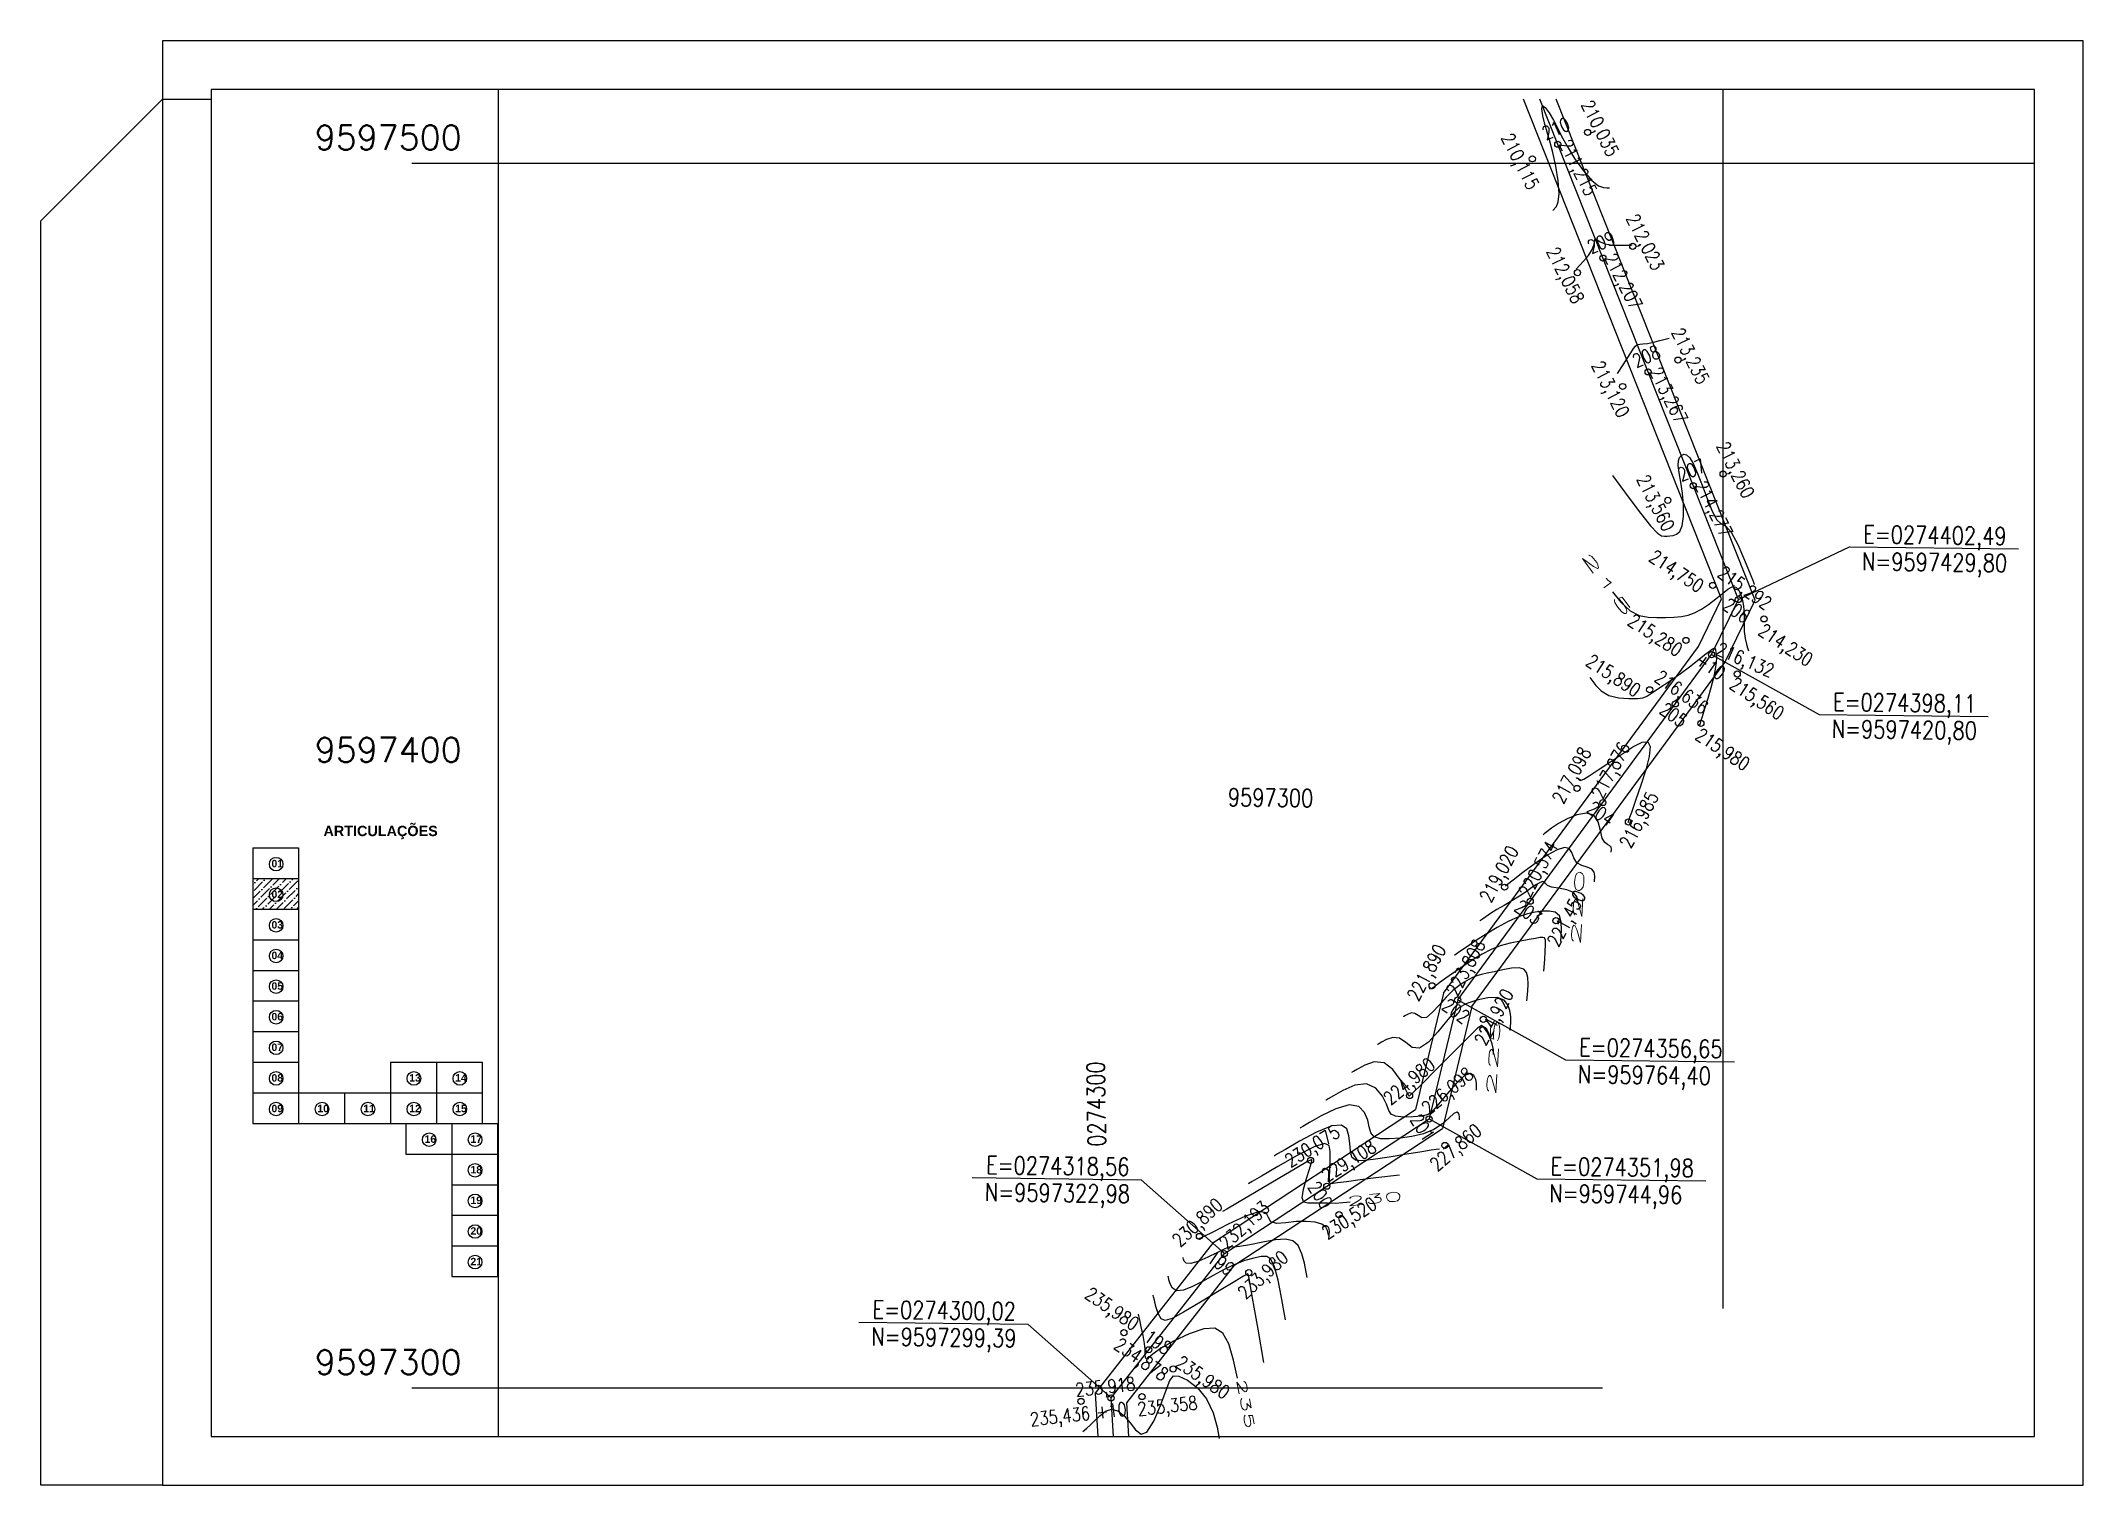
# Model space of a CAD drawing. Header units: millimetres. Extents: x 276147 to 291056, y 9594849 to 9609891.
# Drawn here: x 276149.7 to 276483.3, y 9609395.8 to 9609631.7 of the extents above; entities that cross this region are included whole.
import ezdxf
from ezdxf.enums import TextEntityAlignment as Align

# ---------------------------------------------------------------- set-up
doc = ezdxf.new("R2010")
doc.units = ezdxf.units.MM
doc.header["$LTSCALE"] = 10
doc.linetypes.add('CONTINUO', pattern=[0])
for name, color, linetype in [('2000-Top_malha_coord', 2, 'Continuous'), ('500-dim1', 6, 'Continuous'), ('Curvas mestras', 30, 'Continuous'), ('Curvas simples', 9, 'Continuous'), ('Curvas texto', 2, 'Continuous'), ('LINHA02', 8, 'Continuous'), ('TEXTO-PAPEL', 7, 'Continuous'), ('TEXTO02', 3, 'Continuous'), ('Top_malha_coord', 8, 'Continuous')]:
    doc.layers.add(name, color=color, linetype=linetype)
doc.styles.add('r80', font='romans.shx')
doc.styles.add('ROMANS', font='romans.shx', dxfattribs={"width": 0.8, "height": 4})
doc.styles.add('SIMPLEX', font='simplex', dxfattribs={"height": 0.2})
doc.styles.add('T7', font='arial.ttf')

msp = doc.modelspace()

# ---------------------------------------------------------------- texts
at = {"style": 'ROMANS', "width": 0.8}
for s, height, rotation, p in [('E=0274402,49', 2.9046, 359.2617, (276447.44, 9609552.57)), ('N=9597429,80', 2.9046, 359.2617, (276447.23, 9609548.16)), ('E=0274398,11', 2.9046, 359.2617, (276442.5, 9609525.2)), ('N=9597420,80', 2.9046, 359.2617, (276442.29, 9609520.8)), ('9597300', 2.905, 359.2617, (276343.65, 9609509.64)), ('E=0274356,65', 2.9046, 359.2617, (276401.04, 9609468.8)), ('0274300', 2.905, 90.836, (276320.78, 9609451.08)), ('N=959764,40', 2.9046, 359.2617, (276400.83, 9609464.4)), ('E=0274318,56', 2.9046, 359.2617, (276304.17, 9609449.56)), ('E=0274351,98', 2.9046, 359.2617, (276396.36, 9609449.36)), ('N=9597322,98', 2.9046, 359.2617, (276303.96, 9609445.15)), ('N=959744,96', 2.9046, 359.2617, (276396.16, 9609444.95)), ('E=0274300,02', 2.9046, 359.2617, (276285.63, 9609425.97)), ('N=9597299,39', 2.9046, 359.2617, (276285.42, 9609421.56))]:
    msp.add_text(s, height=height, rotation=rotation, dxfattribs=at).set_placement(p, align=Align.TOP_LEFT)
at = {"layer": '2000-Top_malha_coord', "style": 'r80'}
for s, p in [('9597500', (276194.5, 9609612.72)), ('9597400', (276194.5, 9609512.72)), ('9597300', (276194.5, 9609412.72))]:
    msp.add_text(s, height=4, dxfattribs=at).set_placement(p, align=Align.BOTTOM_LEFT)
at = {"layer": 'Curvas texto', "style": 'SIMPLEX'}
for s, rotation, width, p, p2 in [('215', 306.2806, 3.563357, (276401.15, 9609547.66, 215), (276408.68, 9609537.4, 215)), ('220', 86.7365, 3.299405, (276401.17, 9609483.8, 220), (276401.89, 9609496.51, 220)), ('225', 86.218, 3.299405, (276387.33, 9609459.28, 225), (276388.17, 9609471.98, 225)), ('230', 5.5901, 2.382758, (276363.08, 9609441.41, 230), (276372.23, 9609442.3, 230)), ('235', 281.1994, 2.16508, (276344.99, 9609413.05, 235), (276346.61, 9609404.86, 235))]:
    msp.add_text(s, height=1.5, rotation=rotation, dxfattribs=dict(at, width=width)).set_placement(p, p2, align=Align.FIT)
at = {"layer": 'TEXTO02', "style": 'ROMANS', "width": 0.8}
for s, rotation, p in [('210,035', 296.9826, (276403.18, 9609622.31)), ('210', 23.2572, (276394.7, 9609617.49)), ('210,115', 296.9826, (276390.14, 9609616.91)), ('211,215', 296.9826, (276399.61, 9609615.9)), ('209', 23.2572, (276402.08, 9609598.9)), ('212,023', 296.9826, (276410.56, 9609603.72)), ('212,058', 296.9826, (276397.52, 9609598.32)), ('212,207', 296.9826, (276406.99, 9609597.31)), ('213,235', 296.9826, (276417.94, 9609585.13)), ('208', 23.2572, (276409.46, 9609580.31)), ('213,120', 296.9826, (276404.89, 9609579.73)), ('213,267', 296.9826, (276414.37, 9609578.72)), ('207', 23.2572, (276416.83, 9609561.72)), ('213,260', 296.9826, (276425.31, 9609566.54)), ('213,560', 296.9826, (276412.27, 9609561.14)), ('214,277', 296.9826, (276421.74, 9609560.14)), ('214,750', 326.3957, (276413.44, 9609548.75)), ('215,292', 324.6363, (276424.69, 9609546.14)), ('206', 324.6363, (276425.5, 9609540.89)), ('215,280', 326.3957, (276409.96, 9609538.31)), ('216,132', 336.7791, (276424.05, 9609533.58)), ('214,230', 326.3957, (276431.27, 9609536.7)), ('215,890', 326.3957, (276403.14, 9609531.7)), ('+10', 324.6363, (276421.12, 9609531.89)), ('216,636', 324.6363, (276414.39, 9609529.09)), ('215,560', 326.3957, (276426.57, 9609527.95)), ('205', 324.6363, (276415.2, 9609523.84)), ('217,876', 61.6095, (276402.85, 9609508.79)), ('215,980', 326.3957, (276420.97, 9609519.65)), ('217,098', 61.6095, (276396.46, 9609507.96)), ('204', 324.6363, (276403.35, 9609507.72)), ('216,985', 61.6095, (276407.47, 9609500.69)), ('219,020', 61.6095, (276384.62, 9609491.85)), ('220,574', 61.6095, (276391, 9609492.67)), ('203', 324.6363, (276391.5, 9609491.61)), ('221,450', 61.6095, (276395.63, 9609484.58)), ('221,890', 61.6095, (276372.77, 9609475.74)), ('223,808', 61.6095, (276379.16, 9609476.56)), ('224,920', 61.6095, (276383.78, 9609468.46)), ('202', 324.6363, (276379.66, 9609475.49)), ('224,980', 40.2078, (276368.78, 9609459.46)), ('226,098', 40.2078, (276375.02, 9609457.89)), ('230,075', 32.3329, (276352.66, 9609449.49)), ('201', 303.2346, (276375.1, 9609456.72)), ('227,860', 40.2078, (276376.38, 9609448.67)), ('229,108', 32.3329, (276358.63, 9609447.09)), ('200', 303.2346, (276358.39, 9609445.73)), ('230,890', 42.7741, (276334.3, 9609436.22)), ('232,193', 42.7741, (276341.95, 9609435.79)), ('230,520', 32.3329, (276358.71, 9609437.76)), ('199', 325.224, (276341.24, 9609434.28)), ('233,980', 42.7741, (276345, 9609427.64)), ('235,980', 325.3437, (276321.31, 9609428.35)), ('198', 325.224, (276330.95, 9609421.36)), ('234,878', 325.224, (276326.1, 9609420.08)), ('235,980', 325.3437, (276336.12, 9609417.16)), ('235,918', 6.1801, (276318.6, 9609412.46)), ('235,358', 6.2998, (276328.74, 9609409.32)), ('235,436', 6.1801, (276311.2, 9609407.65)), ('+10', 6.1801, (276322.01, 9609408.85))]:
    msp.add_text(s, height=2.207, rotation=rotation, dxfattribs=at).set_placement(p, align=Align.TOP_LEFT)
at = {"layer": 'Top_malha_coord', "color": 7, "attachment_point": 1, "style": 'T7'}
for s, insert, char_height in [('{\\fArial|b1|i0|c0|p34;ARTICULAÇÕES}', (276195.91, 9609503.51), 1.6821), ('{\\fArial|b1|i0|c0|p34;01}', (276187.42, 9609497.95), 1.2169), ('{\\fArial|b1|i0|c0|p34;02}', (276187.42, 9609492.95), 1.2169), ('{\\fArial|b1|i0|c0|p34;03}', (276187.42, 9609487.95), 1.2169), ('{\\fArial|b1|i0|c0|p34;04}', (276187.42, 9609482.95), 1.2169), ('{\\fArial|b1|i0|c0|p34;05}', (276187.42, 9609477.95), 1.2169), ('{\\fArial|b1|i0|c0|p34;06}', (276187.42, 9609472.95), 1.2169), ('{\\fArial|b1|i0|c0|p34;07}', (276187.42, 9609467.95), 1.2169), ('{\\fArial|b1|i0|c0|p34;08}', (276187.42, 9609462.95), 1.2169), ('{\\fArial|b1|i0|c0|p34;13}', (276209.92, 9609462.95), 1.2169), ('{\\fArial|b1|i0|c0|p34;14}', (276217.42, 9609462.95), 1.2169), ('{\\fArial|b1|i0|c0|p34;09}', (276187.42, 9609457.95), 1.2169), ('{\\fArial|b1|i0|c0|p34;10}', (276194.92, 9609457.95), 1.2169), ('{\\fArial|b1|i0|c0|p34;11}', (276202.42, 9609457.95), 1.2169), ('{\\fArial|b1|i0|c0|p34;12}', (276209.92, 9609457.95), 1.2169), ('{\\fArial|b1|i0|c0|p34;15}', (276217.42, 9609457.95), 1.2169), ('{\\fArial|b1|i0|c0|p34;16}', (276212.42, 9609452.95), 1.2169), ('{\\fArial|b1|i0|c0|p34;17}', (276219.92, 9609452.95), 1.2169), ('{\\fArial|b1|i0|c0|p34;18}', (276219.92, 9609447.95), 1.2169), ('{\\fArial|b1|i0|c0|p34;19}', (276219.92, 9609442.95), 1.2169), ('{\\fArial|b1|i0|c0|p34;20}', (276219.92, 9609437.95), 1.2169), ('{\\fArial|b1|i0|c0|p34;21}', (276219.92, 9609432.95), 1.2169)]:
    msp.add_mtext_dynamic_manual_height_columns(s, width=9.0598, gutter_width=12.5, heights=[0], dxfattribs=dict(at, insert=insert, char_height=char_height))

# ---------------------------------------------------------------- hatches: boundary and pattern name
at = {"layer": 'Top_malha_coord'}
h = msp.add_hatch(dxfattribs=at)
h.set_pattern_fill('ANSI36', color=8, scale=0.25)
h.set_pattern_definition([(45, (15662.7059, 10875.3507), (0.420949505675, 1.54348152081), [1.984375, -0.396875, 0, -0.396875])])
h.paths.add_polyline_path([(276191.85, 9609494.9), (276184.35, 9609494.9), (276184.35, 9609489.9), (276191.85, 9609489.9)])
h.paths.add_polyline_path([(276187.07, 9609492.25, -1), (276189.29, 9609492.25, -1)], flags=0)
h.paths.add_polyline_path([(276187.04, 9609491.06), (276189.54, 9609491.06), (276189.54, 9609493.57), (276187.04, 9609493.57)], flags=24)

# ---------------------------------------------------------------- linework, layer by layer
at = {"layer": '500-dim1', "ltscale": 0.1}
for points in [[(276169.6, 9609395.83), (276483.32, 9609395.83), (276483.32, 9609631.71), (276169.6, 9609631.71)], [(276177.55, 9609403.77), (276475.38, 9609403.77), (276475.38, 9609623.77), (276177.55, 9609623.77)]]:
    msp.add_lwpolyline(points, close=True, dxfattribs=at)
msp.add_lwpolyline([(276169.6, 9609395.83), (276149.75, 9609395.83), (276149.75, 9609602.32), (276169.6, 9609622.18), (276177.55, 9609622.18)], dxfattribs=at)
at = {"layer": 'Curvas mestras', "linetype": 'CONTINUO'}
for points in [[(276406.45, 9609541.7, 215), (276407.83, 9609540.05, 215), (276409.35, 9609538.64, 215), (276410.82, 9609537.86, 215), (276412.26, 9609537.57, 215), (276413.67, 9609537.53, 215), (276415.08, 9609537.53, 215), (276416.45, 9609537.57, 215), (276417.71, 9609537.68, 215), (276418.83, 9609537.91, 215), (276419.87, 9609538.3, 215), (276420.96, 9609538.89, 215), (276422.13, 9609539.68, 215), (276423.32, 9609540.59, 215), (276424.4, 9609541.46, 215), (276425.28, 9609542.17, 215), (276425.99, 9609542.56, 215), (276426.59, 9609542.49, 215), (276427.12, 9609541.86, 215), (276427.56, 9609540.79, 215), (276427.84, 9609539.46, 215), (276427.93, 9609538.01, 215), (276427.93, 9609536.58, 215), (276427.96, 9609535.24, 215), (276428.1, 9609534.1, 215), (276428.31, 9609533.2, 215), (276428.5, 9609532.57, 215), (276428.61, 9609532.24, 215), (276428.65, 9609532.11, 215), (276428.66, 9609532.1, 215)], [(276400.82, 9609490.91, 220), (276400.66, 9609491.84, 220), (276400.09, 9609492.63, 220), (276398.97, 9609493.08, 220), (276397.64, 9609493.3, 220), (276396.49, 9609493.48, 220), (276395.83, 9609493.77, 220), (276395.53, 9609494.09, 220), (276395.34, 9609494.33, 220), (276395.05, 9609494.39, 220), (276394.62, 9609494.26, 220), (276394.02, 9609493.93, 220), (276393.26, 9609493.41, 220), (276392.33, 9609492.75, 220), (276391.24, 9609492.02, 220), (276390.01, 9609491.26, 220), (276388.74, 9609490.52, 220), (276387.55, 9609489.82, 220), (276386.54, 9609489.18, 220), (276385.74, 9609488.66, 220), (276385.2, 9609488.28, 220), (276384.9, 9609488.07, 220), (276384.8, 9609488, 220), (276384.78, 9609487.99, 220)], [(276387.04, 9609466.16, 225), (276387, 9609466.93, 225), (276386.81, 9609467.88, 225), (276386.41, 9609468.94, 225), (276385.91, 9609469.93, 225), (276385.44, 9609470.65, 225), (276385.05, 9609470.89, 225), (276384.36, 9609470.42, 225), (276382.92, 9609468.99, 225), (276380.48, 9609466.53, 225), (276377.64, 9609463.69, 225), (276375.23, 9609461.28, 225), (276373.87, 9609459.94, 225), (276373.35, 9609459.45, 225), (276373.25, 9609459.38, 225), (276373.21, 9609459.43, 225), (276373.04, 9609459.75, 225), (276372.6, 9609460.59, 225), (276371.77, 9609462.07, 225), (276370.59, 9609463.69, 225), (276369.14, 9609464.8, 225), (276367.53, 9609464.94, 225), (276365.98, 9609464.44, 225), (276364.79, 9609463.79, 225), (276364.13, 9609463.4, 225), (276363.89, 9609463.25, 225), (276363.85, 9609463.23, 225)], [(276363.58, 9609442.02, 230), (276362.41, 9609441.92, 230), (276361.13, 9609441.85, 230), (276359.88, 9609441.86, 230), (276358.71, 9609441.9, 230), (276357.63, 9609441.9, 230), (276356.7, 9609441.86, 230), (276356.03, 9609442.03, 230), (276355.77, 9609442.74, 230), (276355.98, 9609444.16, 230), (276356.46, 9609445.9, 230), (276356.95, 9609447.44, 230), (276357.24, 9609448.37, 230), (276357.35, 9609448.8, 230), (276357.36, 9609448.96, 230), (276357.26, 9609448.98, 230), (276356.62, 9609448.66, 230), (276354.9, 9609447.67, 230), (276351.84, 9609445.87, 230), (276348.24, 9609443.74, 230), (276345.18, 9609441.93, 230), (276343.47, 9609440.92, 230), (276342.84, 9609440.55, 230), (276342.75, 9609440.5, 230)], [(276345.21, 9609413.32, 235), (276344.57, 9609416.26, 235), (276343.77, 9609418.92, 235), (276342.8, 9609420.66, 235), (276341.5, 9609421.44, 235), (276339.69, 9609421.35, 235), (276337.29, 9609420.54, 235), (276334.75, 9609419.34, 235), (276332.64, 9609418.13, 235), (276331.36, 9609417.23, 235), (276330.74, 9609416.67, 235), (276330.48, 9609416.42, 235), (276330.31, 9609416.46, 235), (276330.18, 9609416.69, 235), (276330.11, 9609417.04, 235), (276330.11, 9609417.45, 235), (276330.11, 9609418.04, 235), (276330.01, 9609418.95, 235), (276329.78, 9609420.25, 235), (276329.49, 9609421.67, 235), (276329.23, 9609422.83, 235), (276329.08, 9609423.48, 235), (276329.03, 9609423.72, 235), (276329.02, 9609423.75, 235)]]:
    msp.add_polyline3d(points, dxfattribs=at)
at = {"layer": 'Curvas simples', "linetype": 'CONTINUO'}
for points in [[(276396.72, 9609603.98, 211), (276397.28, 9609604.64, 211), (276397.59, 9609605.41, 211), (276397.72, 9609606.78, 211), (276397.57, 9609608.83, 211), (276397.19, 9609611.22, 211), (276396.71, 9609613.5, 211), (276396.23, 9609615.31, 211), (276395.78, 9609616.77, 211), (276395.38, 9609618.12, 211), (276395.05, 9609619.48, 211), (276394.9, 9609620.6, 211), (276395.02, 9609621.13, 211), (276395.47, 9609620.83, 211), (276396.13, 9609619.93, 211), (276396.83, 9609618.73, 211), (276397.45, 9609617.5, 211), (276398.12, 9609616.14, 211), (276399.02, 9609614.5, 211), (276400.26, 9609612.51, 211), (276401.69, 9609610.5, 211), (276403.06, 9609608.91, 211), (276404.17, 9609608.04, 211), (276405, 9609607.74, 211), (276405.55, 9609607.71, 211), (276405.84, 9609607.72, 211), (276405.95, 9609607.72, 211), (276405.96, 9609607.72, 211)], [(276400.51, 9609594.41, 212), (276401.73, 9609595.71, 212), (276402.51, 9609596.66, 212), (276403.14, 9609597.65, 212), (276403.44, 9609598.51, 212), (276403.54, 9609599.14, 212), (276403.63, 9609599.41, 212), (276403.88, 9609599.28, 212), (276404.41, 9609598.91, 212), (276405.27, 9609598.54, 212), (276406.47, 9609598.35, 212), (276407.77, 9609598.32, 212), (276408.84, 9609598.34, 212), (276409.43, 9609598.36, 212), (276409.64, 9609598.37, 212), (276409.67, 9609598.37, 212)], [(276407.28, 9609577.36, 213), (276408.2, 9609578.82, 213), (276408.83, 9609579.83, 213), (276409.42, 9609580.76, 213), (276409.86, 9609581.45, 213), (276410.19, 9609581.87, 213), (276410.51, 9609582.1, 213), (276410.89, 9609582.17, 213), (276411.42, 9609582.2, 213), (276412.17, 9609582.28, 213), (276413.16, 9609582.48, 213), (276414.2, 9609582.75, 213), (276415.04, 9609582.98, 213), (276415.51, 9609583.12, 213), (276415.68, 9609583.16, 213), (276415.71, 9609583.17, 213)], [(276406.46, 9609560.74, 214), (276409.18, 9609557, 214), (276411, 9609554.56, 214), (276412.66, 9609552.48, 214), (276413.78, 9609551.31, 214), (276414.46, 9609550.89, 214), (276414.93, 9609550.83, 214), (276415.37, 9609550.83, 214), (276415.83, 9609550.86, 214), (276416.35, 9609550.94, 214), (276416.91, 9609551.13, 214), (276417.44, 9609551.59, 214), (276417.84, 9609552.51, 214), (276418.03, 9609554.01, 214), (276418.03, 9609555.88, 214), (276417.87, 9609557.83, 214), (276417.61, 9609559.62, 214), (276417.35, 9609561.15, 214), (276417.19, 9609562.34, 214), (276417.22, 9609563.16, 214), (276417.41, 9609563.68, 214), (276417.72, 9609564.01, 214), (276418.1, 9609564.2, 214), (276418.55, 9609564.12, 214), (276419.08, 9609563.63, 214), (276419.67, 9609562.59, 214), (276420.34, 9609561.05, 214), (276421.08, 9609559.13, 214), (276421.9, 9609556.95, 214), (276422.73, 9609554.92, 214), (276423.51, 9609553.47, 214), (276424.22, 9609552.84, 214), (276424.95, 9609552.44, 214), (276425.83, 9609551.48, 214), (276426.91, 9609549.44, 214), (276428.02, 9609546.89, 214), (276428.91, 9609544.68, 214), (276429.4, 9609543.44, 214), (276429.58, 9609542.98, 214), (276429.61, 9609542.92, 214)], [(276402.73, 9609527.73, 216), (276403.72, 9609526.4, 216), (276404.62, 9609525.54, 216), (276405.87, 9609524.81, 216), (276407.47, 9609524.4, 216), (276409.13, 9609524.28, 216), (276410.52, 9609524.32, 216), (276411.39, 9609524.42, 216), (276411.86, 9609524.56, 216), (276412.16, 9609524.74, 216), (276412.48, 9609524.95, 216), (276412.96, 9609525.26, 216), (276413.69, 9609525.75, 216), (276414.77, 9609526.46, 216), (276416.09, 9609527.36, 216), (276417.54, 9609528.39, 216), (276419, 9609529.48, 216), (276420.34, 9609530.53, 216), (276421.46, 9609531.41, 216), (276422.27, 9609532.05, 216), (276422.79, 9609532.42, 216), (276423.08, 9609532.54, 216), (276423.22, 9609532.45, 216), (276423.27, 9609532.2, 216), (276423.31, 9609531.86, 216), (276423.37, 9609531.47, 216), (276423.42, 9609530.96, 216), (276423.38, 9609530.19, 216), (276423.22, 9609529.09, 216), (276422.93, 9609527.69, 216), (276422.52, 9609526.05, 216), (276422.01, 9609524.28, 216), (276421.49, 9609522.61, 216), (276421.08, 9609521.3, 216), (276420.84, 9609520.56, 216), (276420.75, 9609520.23, 216), (276420.72, 9609520.12, 216), (276420.7, 9609520.06, 216), (276420.68, 9609520, 216), (276420.67, 9609519.96, 216), (276420.66, 9609519.94, 216), (276420.66, 9609519.93, 216), (276420.66, 9609519.93, 216)], [(276400.86, 9609511.22, 217), (276400.95, 9609511.1, 217), (276401.03, 9609511.03, 217), (276401.14, 9609510.96, 217), (276401.32, 9609510.95, 217), (276401.75, 9609511.14, 217), (276402.64, 9609511.66, 217), (276404.13, 9609512.63, 217), (276406, 9609513.89, 217), (276407.97, 9609515.22, 217), (276409.79, 9609516.4, 217), (276411.27, 9609517.16, 217), (276412.24, 9609517.24, 217), (276412.6, 9609516.44, 217), (276412.44, 9609514.85, 217), (276411.88, 9609512.67, 217), (276411.08, 9609510.13, 217), (276410.22, 9609507.64, 217), (276409.53, 9609505.69, 217), (276409.14, 9609504.6, 217), (276409, 9609504.18, 217), (276408.98, 9609504.1, 217), (276408.99, 9609504.09, 217), (276409, 9609504.08, 217), (276409, 9609504.08, 217), (276409, 9609504.08, 217), (276409.01, 9609504.07, 217), (276409.01, 9609504.07, 217), (276409.01, 9609504.07, 217), (276409.01, 9609504.07, 217), (276409.01, 9609504.07, 217)], [(276406.25, 9609499.21, 218), (276406.28, 9609499.69, 218), (276406.22, 9609500, 218), (276406.03, 9609500.26, 218), (276405.65, 9609500.45, 218), (276405.2, 9609500.77, 218), (276404.79, 9609501.49, 218), (276404.5, 9609502.76, 218), (276404.13, 9609504.18, 218), (276403.41, 9609505.26, 218), (276402.19, 9609505.59, 218), (276400.63, 9609505.3, 218), (276399.03, 9609504.65, 218), (276397.62, 9609503.86, 218), (276396.49, 9609503.1, 218), (276395.71, 9609502.51, 218), (276395.29, 9609502.18, 218), (276395.14, 9609502.06, 218), (276395.11, 9609502.04, 218)], [(276403.5, 9609494.35, 219), (276403.55, 9609495.3, 219), (276403.44, 9609495.92, 219), (276403.06, 9609496.45, 219), (276402.31, 9609496.77, 219), (276401.42, 9609497.04, 219), (276400.64, 9609497.49, 219), (276400.16, 9609498.26, 219), (276399.83, 9609499.13, 219), (276399.38, 9609499.79, 219), (276398.59, 9609499.97, 219), (276397.41, 9609499.61, 219), (276395.8, 9609498.73, 219), (276393.82, 9609497.37, 219), (276391.81, 9609495.88, 219), (276390.21, 9609494.64, 219), (276389.32, 9609493.95, 219), (276389, 9609493.7, 219), (276388.95, 9609493.66, 219)], [(276397.99, 9609484.63, 221), (276398.12, 9609486.52, 221), (276398.08, 9609487.76, 221), (276397.77, 9609488.81, 221), (276397.09, 9609489.4, 221), (276396.13, 9609489.59, 221), (276395.01, 9609489.55, 221), (276393.83, 9609489.41, 221), (276392.55, 9609489.13, 221), (276391.09, 9609488.63, 221), (276389.42, 9609487.87, 221), (276387.62, 9609486.91, 221), (276385.79, 9609485.82, 221), (276384.06, 9609484.71, 221), (276382.58, 9609483.71, 221), (276381.49, 9609482.96, 221), (276380.9, 9609482.55, 221), (276380.69, 9609482.4, 221), (276380.66, 9609482.37, 221)], [(276395.24, 9609479.77, 222), (276395.39, 9609481.7, 222), (276395.48, 9609482.98, 222), (276395.52, 9609484.12, 222), (276395.49, 9609484.84, 222), (276395.35, 9609485.19, 222), (276395.07, 9609485.29, 222), (276394.6, 9609485.26, 222), (276393.89, 9609485.13, 222), (276392.83, 9609484.93, 222), (276391.4, 9609484.67, 222), (276389.76, 9609484.33, 222), (276388.12, 9609483.89, 222), (276386.63, 9609483.32, 222), (276385.17, 9609482.57, 222), (276383.55, 9609481.57, 222), (276381.67, 9609480.33, 222), (276379.8, 9609479.03, 222), (276378.3, 9609477.96, 222), (276377.42, 9609477.29, 222), (276377.03, 9609476.97, 222), (276376.89, 9609476.87, 222), (276376.82, 9609476.86, 222), (276376.76, 9609476.89, 222), (276376.7, 9609476.93, 222), (276376.65, 9609476.94, 222), (276376.59, 9609476.92, 222), (276376.55, 9609476.9, 222), (276376.53, 9609476.88, 222), (276376.52, 9609476.88, 222), (276376.52, 9609476.88, 222)], [(276392.48, 9609474.92, 223), (276392.6, 9609476.52, 223), (276392.65, 9609477.64, 223), (276392.61, 9609478.72, 223), (276392.43, 9609479.56, 223), (276391.99, 9609480.1, 223), (276391.19, 9609480.33, 223), (276389.96, 9609480.25, 223), (276388.52, 9609479.98, 223), (276387.12, 9609479.66, 223), (276385.96, 9609479.42, 223), (276385.04, 9609479.22, 223), (276384.28, 9609479.02, 223), (276383.61, 9609478.76, 223), (276382.96, 9609478.42, 223), (276382.23, 9609477.98, 223), (276381.37, 9609477.39, 223), (276380.38, 9609476.6, 223), (276379.29, 9609475.55, 223), (276378.14, 9609474.24, 223), (276377.02, 9609473, 223), (276376.05, 9609472.22, 223), (276375.32, 9609472.15, 223), (276374.73, 9609472.51, 223), (276374.19, 9609472.88, 223), (276373.61, 9609472.94, 223), (276373.06, 9609472.76, 223), (276372.63, 9609472.53, 223), (276372.39, 9609472.39, 223), (276372.31, 9609472.34, 223), (276372.3, 9609472.33, 223)], [(276389.73, 9609470.06, 224), (276389.82, 9609471.34, 224), (276389.82, 9609472.29, 224), (276389.7, 9609473.32, 224), (276389.38, 9609474.28, 224), (276388.73, 9609475.04, 224), (276387.65, 9609475.45, 224), (276386.07, 9609475.41, 224), (276384.29, 9609475.03, 224), (276382.66, 9609474.47, 224), (276381.43, 9609473.81, 224), (276380.41, 9609472.92, 224), (276379.32, 9609471.62, 224), (276377.93, 9609469.86, 224), (276376.39, 9609468.17, 224), (276374.93, 9609467.18, 224), (276373.73, 9609467.33, 224), (276372.69, 9609468.12, 224), (276371.67, 9609468.84, 224), (276370.57, 9609468.94, 224), (276369.52, 9609468.6, 224), (276368.71, 9609468.16, 224), (276368.26, 9609467.89, 224), (276368.1, 9609467.79, 224), (276368.08, 9609467.78, 224)], [(276384.22, 9609460.34, 226), (276384.26, 9609460.97, 226), (276384.24, 9609461.47, 226), (276384.11, 9609462.09, 226), (276383.82, 9609462.73, 226), (276383.25, 9609463.07, 226), (276382.3, 9609462.72, 226), (276380.92, 9609461.45, 226), (276379.38, 9609459.69, 226), (276378.03, 9609458.04, 226), (276377.1, 9609456.96, 226), (276376.33, 9609456.38, 226), (276375.34, 9609456.1, 226), (276373.91, 9609455.96, 226), (276372.33, 9609455.94, 226), (276371.02, 9609456.08, 226), (276370.29, 9609456.41, 226), (276369.91, 9609457.03, 226), (276369.54, 9609458.03, 226), (276368.86, 9609459.38, 226), (276367.8, 9609460.68, 226), (276366.29, 9609461.38, 226), (276364.39, 9609461.13, 226), (276362.43, 9609460.3, 226), (276360.86, 9609459.41, 226), (276360, 9609458.9, 226), (276359.68, 9609458.71, 226), (276359.63, 9609458.69, 226)], [(276381.46, 9609455.48, 227), (276381.48, 9609455.77, 227), (276381.47, 9609456, 227), (276381.42, 9609456.29, 227), (276381.28, 9609456.58, 227), (276381, 9609456.72, 227), (276380.51, 9609456.5, 227), (276379.75, 9609455.8, 227), (276378.69, 9609454.83, 227), (276377.29, 9609453.89, 227), (276375.56, 9609453.2, 227), (276373.66, 9609452.76, 227), (276371.75, 9609452.49, 227), (276369.99, 9609452.36, 227), (276368.54, 9609452.41, 227), (276367.52, 9609452.73, 227), (276366.98, 9609453.38, 227), (276366.73, 9609454.32, 227), (276366.47, 9609455.46, 227), (276365.96, 9609456.7, 227), (276365, 9609457.66, 227), (276363.45, 9609457.95, 227), (276361.25, 9609457.31, 227), (276358.88, 9609456.16, 227), (276356.94, 9609455.04, 227), (276355.87, 9609454.41, 227), (276355.47, 9609454.17, 227), (276355.41, 9609454.14, 227)], [(276378.18, 9609450.71, 228), (276377.64, 9609450.64, 228), (276376.86, 9609450.52, 228), (276375.31, 9609450.27, 228), (276372.84, 9609449.86, 228), (276369.96, 9609449.39, 228), (276367.35, 9609448.99, 228), (276365.53, 9609448.78, 228), (276364.45, 9609448.88, 228), (276363.88, 9609449.39, 228), (276363.64, 9609450.35, 228), (276363.54, 9609451.6, 228), (276363.41, 9609452.9, 228), (276363.05, 9609454.01, 228), (276362.21, 9609454.64, 228), (276360.6, 9609454.52, 228), (276358.11, 9609453.5, 228), (276355.33, 9609452.02, 228), (276353.02, 9609450.67, 228), (276351.73, 9609449.91, 228), (276351.26, 9609449.63, 228), (276351.19, 9609449.59, 228)], [(276371.67, 9609446.46, 229), (276367.82, 9609445.99, 229), (276365.25, 9609445.68, 229), (276362.98, 9609445.39, 229), (276361.56, 9609445.21, 229), (276360.84, 9609445.11, 229), (276360.52, 9609445.06, 229), (276360.35, 9609445.08, 229), (276360.26, 9609445.33, 229), (276360.25, 9609446.04, 229), (276360.3, 9609447.32, 229), (276360.36, 9609448.89, 229), (276360.34, 9609450.34, 229), (276360.15, 9609451.32, 229), (276359.41, 9609451.63, 229), (276357.75, 9609451.1, 229), (276354.97, 9609449.69, 229), (276351.79, 9609447.88, 229), (276349.1, 9609446.3, 229), (276347.6, 9609445.42, 229), (276347.05, 9609445.09, 229), (276346.97, 9609445.04, 229)], [(276360.08, 9609436.67, 231), (276359.92, 9609437.43, 231), (276359.62, 9609437.95, 231), (276358.97, 9609438.43, 231), (276357.87, 9609438.76, 231), (276356.42, 9609438.91, 231), (276354.77, 9609438.87, 231), (276353.09, 9609438.69, 231), (276351.64, 9609438.58, 231), (276350.66, 9609438.83, 231), (276350.28, 9609439.55, 231), (276349.9, 9609440.31, 231), (276348.81, 9609440.5, 231), (276346.53, 9609439.74, 231), (276343.69, 9609438.43, 231), (276341.19, 9609437.17, 231), (276339.7, 9609436.41, 231), (276339.05, 9609436.09, 231), (276338.86, 9609436.01, 231), (276338.78, 9609436.02, 231), (276338.75, 9609436.05, 231), (276338.73, 9609436.08, 231), (276338.73, 9609436.1, 231), (276338.73, 9609436.11, 231), (276338.73, 9609436.11, 231)], [(276356.56, 9609429.74, 232), (276356.13, 9609432.08, 232), (276355.72, 9609433.63, 232), (276355.11, 9609434.96, 232), (276354.25, 9609435.75, 232), (276353.05, 9609436.01, 232), (276351.41, 9609435.89, 232), (276349.33, 9609435.53, 232), (276347.2, 9609435.1, 232), (276345.51, 9609434.78, 232), (276344.6, 9609434.69, 232), (276344.22, 9609434.74, 232), (276344, 9609434.76, 232), (276343.6, 9609434.62, 232), (276342.89, 9609434.29, 232), (276341.82, 9609433.77, 232), (276340.38, 9609433.08, 232), (276338.86, 9609432.43, 232), (276337.59, 9609432.04, 232), (276336.83, 9609432.08, 232), (276336.48, 9609432.39, 232), (276336.37, 9609432.73, 232), (276336.32, 9609432.93, 232), (276336.3, 9609433.01, 232), (276336.3, 9609433.02, 232)], [(276349.52, 9609415.88, 234), (276348.56, 9609421.32, 234), (276347.94, 9609424.89, 234), (276347.4, 9609427.92, 234), (276347.09, 9609429.62, 234), (276346.95, 9609430.25, 234), (276346.89, 9609430.34, 234), (276346.76, 9609430.27, 234), (276346.19, 9609429.93, 234), (276344.74, 9609429.06, 234), (276342.19, 9609427.54, 234), (276339.14, 9609425.72, 234), (276336.38, 9609424.09, 234), (276334.51, 9609423.05, 234), (276333.4, 9609422.69, 234), (276332.73, 9609422.99, 234), (276332.24, 9609423.88, 234), (276331.87, 9609425.03, 234), (276331.63, 9609426.03, 234), (276331.5, 9609426.6, 234), (276331.45, 9609426.81, 234), (276331.45, 9609426.84, 234)], [(276353.04, 9609422.81, 233), (276352.34, 9609426.73, 233), (276351.82, 9609429.3, 233), (276351.25, 9609431.5, 233), (276350.67, 9609432.74, 233), (276349.99, 9609433.18, 233), (276349.09, 9609433.15, 233), (276347.87, 9609432.91, 233), (276346.39, 9609432.5, 233), (276344.74, 9609431.87, 233), (276343, 9609431.03, 233), (276341.23, 9609430.07, 233), (276339.49, 9609429.1, 233), (276337.84, 9609428.25, 233), (276336.4, 9609427.69, 233), (276335.28, 9609427.57, 233), (276334.57, 9609428, 233), (276334.18, 9609428.71, 233), (276334, 9609429.38, 233), (276333.91, 9609429.77, 233), (276333.88, 9609429.91, 233), (276333.87, 9609429.93, 233)], [(276319.94, 9609404.57, 236), (276320.61, 9609405.14, 236), (276321.16, 9609405.64, 236), (276321.87, 9609406.33, 236), (276322.7, 9609407.17, 236), (276323.64, 9609407.9, 236), (276324.64, 9609408.23, 236), (276325.68, 9609407.95, 236), (276326.71, 9609407.15, 236), (276327.67, 9609406.03, 236), (276328.56, 9609404.85, 236), (276329.44, 9609404.14, 236), (276330.4, 9609404.5, 236), (276331.51, 9609406.29, 236), (276332.61, 9609408.86, 236), (276333.53, 9609411.32, 236), (276334.15, 9609412.93, 236), (276334.74, 9609413.66, 236), (276335.62, 9609413.64, 236), (276337.02, 9609412.97, 236), (276338.66, 9609411.72, 236), (276340.16, 9609409.9, 236), (276341.22, 9609407.62, 236), (276341.86, 9609405.31, 236), (276342.22, 9609403.47, 236)]]:
    msp.add_polyline3d(points, dxfattribs=at)
at = {"layer": 'LINHA02'}
for p, q in [((276427.01, 9609540.46), (276445.14, 9609549.06)), ((276445.14, 9609549.06), (276472.74, 9609548.72)), ((276422.63, 9609531.47), (276440.21, 9609521.7)), ((276440.21, 9609521.7), (276467.81, 9609521.35)), ((276381.17, 9609475.07), (276398.75, 9609465.3)), ((276398.75, 9609465.3), (276426.35, 9609464.95)), ((276376.5, 9609455.63), (276394.07, 9609445.85)), ((276301.87, 9609446.05), (276329.47, 9609445.71)), ((276329.47, 9609445.71), (276343.07, 9609433.65)), ((276394.07, 9609445.85), (276421.67, 9609445.51)), ((276283.34, 9609422.46), (276310.94, 9609422.12)), ((276310.94, 9609422.12), (276324.54, 9609410.06))]:
    msp.add_line(p, q, dxfattribs=at)
at = {"layer": 'TEXTO-PAPEL', "color": 7, "linetype": 'Continuous'}
for p, q in [((276427.01, 9609540.46), (276394.58, 9609622.21)), ((276422.63, 9609531.47), (276427.01, 9609540.46)), ((276381.17, 9609475.07), (276422.63, 9609531.47)), ((276381.17, 9609475.07), (276376.5, 9609455.63)), ((276343.07, 9609433.65), (276376.5, 9609455.63)), ((276324.54, 9609410.06), (276343.07, 9609433.65)), ((276324.94, 9609403.77), (276324.54, 9609410.06))]:
    msp.add_line(p, q, dxfattribs=at)
for centre in [(276402.38, 9609616.75), (276397.51, 9609614.82), (276393.36, 9609612.44), (276404.88, 9609596.23), (276409.76, 9609598.16), (276400.73, 9609593.85), (276417.14, 9609579.57), (276412.26, 9609577.64), (276408.11, 9609575.26), (276424.51, 9609560.98), (276415.49, 9609556.67), (276419.64, 9609559.05), (276422.82, 9609542.77), (276427.01, 9609540.46), (276431.19, 9609537.3), (276418.44, 9609533.78), (276422.63, 9609531.47), (276426.82, 9609528.31), (276412.52, 9609525.72), (276416.71, 9609523.42), (276420.89, 9609520.25), (276400.67, 9609509.61), (276404.87, 9609507.3), (276409.05, 9609504.14), (276388.83, 9609493.49), (276393.02, 9609491.19), (276397.2, 9609488.02), (276376.98, 9609477.38), (276381.17, 9609475.07), (276385.35, 9609471.91), (276373.3, 9609459.45), (276376.5, 9609455.63), (276379.1, 9609451.3), (276357.14, 9609448.86), (276359.79, 9609444.64), (276361.77, 9609440), (276338.99, 9609436.45), (276343.07, 9609433.65), (276347.05, 9609430.52), (276326.64, 9609420.72), (276330.72, 9609417.93), (276334.69, 9609414.79), (276319.63, 9609409.5), (276324.54, 9609410.06), (276329.6, 9609410.3)]:
    msp.add_circle(centre, 0.5, dxfattribs=at)
at = {"layer": 'Top_malha_coord'}
for p, q in [((276224.5, 9609403.77), (276224.5, 9609623.77)), ((276424.5, 9609424.67), (276424.5, 9609623.77)), ((276210.32, 9609611.72), (276475.38, 9609611.72)), ((276210.32, 9609411.72), (276404.83, 9609411.72))]:
    msp.add_line(p, q, dxfattribs=at)
at = {"layer": 'Top_malha_coord', "color": 6}
for p, q in [((276424.28, 9609540.57), (276391.89, 9609622.21)), ((276429.74, 9609540.36), (276397.27, 9609622.21)), ((276420.49, 9609532.77), (276424.28, 9609540.57)), ((276424.78, 9609530.18), (276429.74, 9609540.36)), ((276378.86, 9609476.15), (276420.49, 9609532.77)), ((276383.49, 9609474), (276424.78, 9609530.18)), ((276378.86, 9609476.15), (276374.3, 9609457.17)), ((276383.49, 9609474), (276378.7, 9609454.08)), ((276341.36, 9609435.52), (276374.3, 9609457.17)), ((276344.79, 9609431.79), (276378.7, 9609454.08)), ((276321.99, 9609410.86), (276341.36, 9609435.52)), ((276327.1, 9609409.27), (276344.79, 9609431.79)), ((276322.43, 9609403.77), (276321.99, 9609410.86)), ((276327.44, 9609403.77), (276327.1, 9609409.27))]:
    msp.add_line(p, q, dxfattribs=at)
at = {"layer": 'Top_malha_coord', "color": 7}
for p, q in [((276184.35, 9609499.9), (276184.35, 9609454.9)), ((276184.35, 9609499.9), (276191.85, 9609499.9)), ((276191.85, 9609499.9), (276191.85, 9609454.9)), ((276184.35, 9609494.9), (276191.85, 9609494.9)), ((276184.35, 9609489.9), (276191.85, 9609489.9)), ((276184.35, 9609484.9), (276191.85, 9609484.9)), ((276184.35, 9609479.9), (276191.85, 9609479.9)), ((276184.35, 9609474.9), (276191.85, 9609474.9)), ((276184.35, 9609469.9), (276191.85, 9609469.9)), ((276184.35, 9609464.9), (276191.85, 9609464.9)), ((276206.85, 9609464.9), (276206.85, 9609454.9)), ((276206.85, 9609464.9), (276221.85, 9609464.9)), ((276214.35, 9609464.9), (276214.35, 9609454.9)), ((276221.85, 9609464.9), (276221.85, 9609454.9)), ((276184.35, 9609459.9), (276221.85, 9609459.9)), ((276199.35, 9609459.9), (276199.35, 9609454.9)), ((276184.35, 9609454.9), (276224.35, 9609454.9)), ((276209.35, 9609454.9), (276209.35, 9609449.9)), ((276216.85, 9609454.9), (276216.85, 9609429.9)), ((276224.35, 9609454.9), (276224.35, 9609429.9)), ((276209.35, 9609449.9), (276224.35, 9609449.9)), ((276216.85, 9609444.9), (276224.35, 9609444.9)), ((276216.85, 9609439.9), (276224.35, 9609439.9)), ((276216.85, 9609434.9), (276224.35, 9609434.9)), ((276216.85, 9609429.9), (276224.35, 9609429.9))]:
    msp.add_line(p, q, dxfattribs=at)
for centre in [(276188.18, 9609497.25), (276188.18, 9609492.25), (276188.18, 9609487.25), (276188.18, 9609482.25), (276188.18, 9609477.25), (276188.18, 9609472.25), (276188.18, 9609467.25), (276188.18, 9609462.25), (276210.68, 9609462.25), (276218.18, 9609462.25), (276188.18, 9609457.25), (276195.68, 9609457.25), (276203.18, 9609457.25), (276210.68, 9609457.25), (276218.18, 9609457.25), (276213.18, 9609452.25), (276220.68, 9609452.25), (276220.68, 9609447.25), (276220.68, 9609442.25), (276220.68, 9609437.25), (276220.68, 9609432.25)]:
    msp.add_circle(centre, 1.11, dxfattribs=at)

msp.set_redraw_order([(e.dxf.handle, doc.entitydb.next_handle()) for e in msp.query("TEXT MTEXT ATTDEF DIMENSION ARC_DIMENSION")])  # texts and dimensions are drawn at this point

doc.saveas('drawing.dxf')
